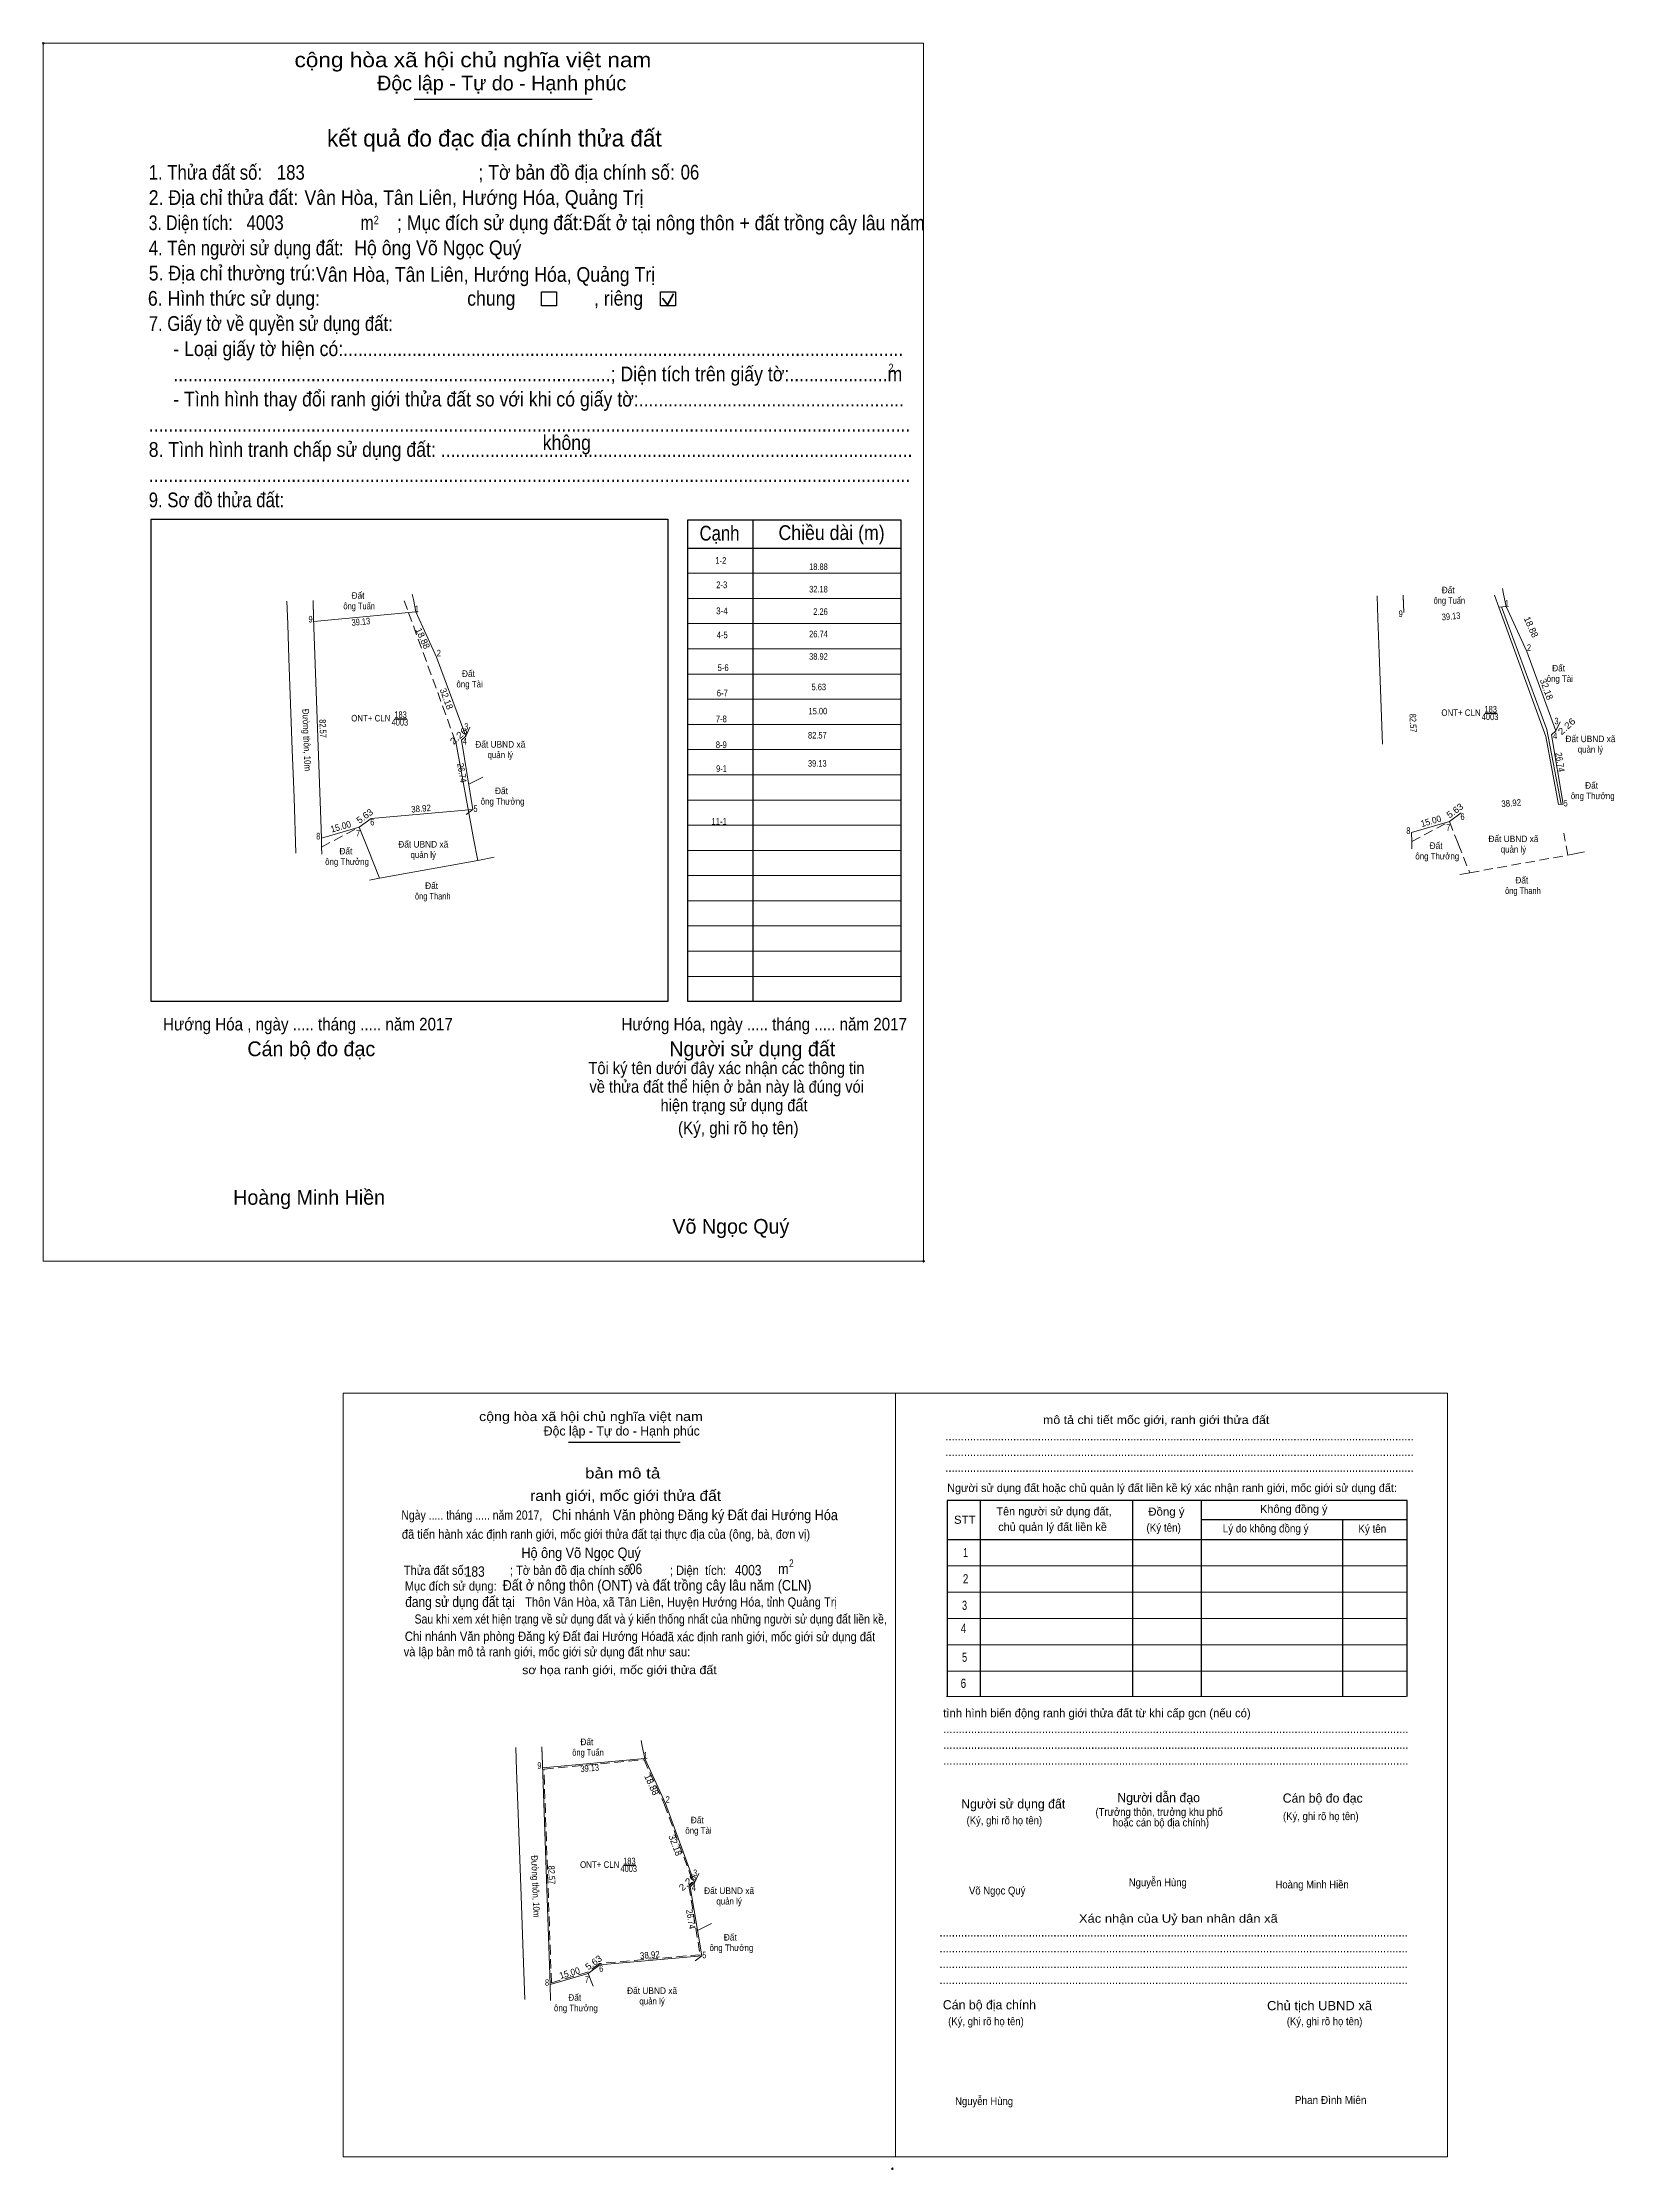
# Model space of a CAD drawing. Header units: metres. Extents: x 548442 to 550884, y 1838327 to 1839523.
# Drawn here: x 548442 to 549042, y 1838712 to 1839523 of the extents above; entities that cross this region are included whole.
import ezdxf
from ezdxf.enums import TextEntityAlignment as Align

# ---------------------------------------------------------------- set-up
doc = ezdxf.new("R2010")
doc.units = ezdxf.units.M
doc.header["$LTSCALE"] = 1.2
doc.header["$PDMODE"] = 32
doc.header["$PDSIZE"] = 0.6
doc.linetypes.add('DOTTED', pattern=[1.5, 0.3, -1.2])
doc.linetypes.add('MEDIUM_DASHED', pattern=[4.5, 3, -1.5])
for name, color, linetype, lineweight in [('1', 7, 'DOTTED', 13), ('15', 7, 'Continuous', 13), ('17', 7, 'Continuous', 13), ('6', 7, 'Continuous', 13), ('63', 7, 'Continuous', 13), ('7', 7, 'Continuous', 13)]:
    doc.layers.add(name, color=color, linetype=linetype, lineweight=lineweight)
doc.layers.add('25', color=7, linetype='Continuous')
doc.layers.add('30', color=7, linetype='Continuous')

msp = doc.modelspace()

# ---------------------------------------------------------------- texts
at = {"layer": '1', "width": 0.9}
msp.add_text('Hướng Hóa , ngày ..... tháng ..... năm 2017', height=4.8, dxfattribs=at).set_placement((548488.21, 1839146.35))
at = {"layer": '1'}
for s, p in [('Hoàng Minh Hiền', (548514.93, 1839079.95)), ('Võ Ngọc Quý', (548682.31, 1839068.91))]:
    msp.add_text(s, height=5.6, dxfattribs=at).set_placement(p)
at = {"layer": '17'}
for s, width, p in [('Võ Ngọc Quý', 0.9, (548795.34, 1838817.12)), ('Nguyễn Hùng', 0.9, (548856.24, 1838820.25)), ('Hoàng Minh Hiền', 0.9, (548912.15, 1838819.44)), ('Nguyễn Hùng', 0.9, (548790.04, 1838736.88)), ('Phan Đình Miên', 0.95, (548919.48, 1838737.32))]:
    msp.add_text(s, height=3, dxfattribs=dict(at, width=width)).set_placement(p)
at = {"layer": '25', "width": 0.9}
for s, height, p in [('Chi nhánh Văn phòng Đăng ký Đất đai Hướng Hóa', 4, (548636.48, 1838959.76)), ('Đất ở nông thôn (ONT) và đất trồng cây lâu năm (CLN)', 4, (548617.6, 1838932.94)), ('Chi nhánh Văn phòng Đăng ký Đất đai Hướng Hóa', 3.6, (548580.32, 1838913.7))]:
    msp.add_text(s, height=height, dxfattribs=at).set_placement(p)
at = {"layer": '30'}
for s, width, p in [('1-2', 0.85, (548702.85, 1839324.15)), ('1-2', 0.85, (548702.85, 1839324.15)), ('2-3', 0.85, (548703.2, 1839314.87)), ('2-3', 0.85, (548703.2, 1839314.87)), ('3-4', 0.9, (548703.42, 1839304.95)), ('3-4', 0.9, (548703.42, 1839304.95)), ('4-5', 0.85, (548703.4, 1839295.79)), ('4-5', 0.85, (548703.4, 1839295.79)), ('5-6', 0.85, (548703.73, 1839283.31)), ('5-6', 0.85, (548703.73, 1839283.31)), ('6-7', 0.85, (548703.42, 1839273.63)), ('7-8', 0.85, (548703.04, 1839263.78)), ('8-9', 0.85, (548703.04, 1839253.93)), ('9-1', 0.8, (548703.04, 1839244.83)), ('11-1', 0.85, (548703.04, 1839224.74))]:
    msp.add_text(s, height=2.56, dxfattribs=dict(at, width=width)).set_placement(p, align=Align.RIGHT)
at = {"layer": '6', "width": 0.9}
for s, height, p in [('Đất ở tại nông thôn + đất trồng cây lâu năm', 5.6, (548648.33, 1839451.27)), ('Hộ ông Võ Ngọc Quý', 5.6, (548561.05, 1839441.75)), ('Hộ ông Võ Ngọc Quý', 4, (548624.76, 1838945.32))]:
    msp.add_text(s, height=height, dxfattribs=at).set_placement(p)
at = {"layer": '63'}
for s, width, p in [('18.88', 0.85, (548741.52, 1839321.78)), ('32.18', 0.85, (548741.52, 1839313.24)), (' 9', 0.85, (548545.18, 1839301.81)), (' 1', 0.75, (548585.66, 1839305.73)), ('2.26', 0.85, (548741.51, 1839304.7)), (' 9', 0.85, (548960.64, 1839303.9)), (' 1', 0.75, (549001.12, 1839307.82)), ('26.74', 0.85, (548741.52, 1839296.15)), (' 2', 0.85, (548594.08, 1839288.88)), ('38.92', 0.85, (548741.51, 1839287.61)), (' 2', 0.85, (549009.54, 1839290.97)), ('5.63', 0.85, (548740.85, 1839275.99)), ('ONT+ CLN ', 0.9, (548575.69, 1839264.09)), (' 3', 0.8, (548604.53, 1839260.93)), ('15.00', 0.85, (548741.3, 1839266.78)), ('ONT+ CLN ', 0.9, (548991.15, 1839266.18)), (' 3', 0.8, (549019.99, 1839263.02)), (' 4', 0.85, (548604.03, 1839255.29)), ('82.57', 0.85, (548741.09, 1839257.58)), (' 4', 0.85, (549019.49, 1839257.38)), ('39.13', 0.85, (548741.07, 1839246.84)), (' 5', 0.8, (548608.04, 1839229.62)), (' 5', 0.8, (549023.5, 1839231.71)), (' 7', 0.8, (548563.29, 1839220.26)), (' 6', 0.85, (548568.73, 1839224.47)), (' 8', 0.8, (548963.54, 1839221.23)), (' 7', 0.8, (548978.75, 1839222.35)), (' 6', 0.85, (548984.19, 1839226.56)), (' 8', 0.8, (548548.08, 1839219.14)), (' 9', 0.85, (548632.39, 1838865)), (' 1', 0.75, (548672.87, 1838868.92)), (' 2', 0.85, (548681.29, 1838852.07)), ('ONT+ CLN ', 0.9, (548662.9, 1838827.28)), (' 3', 0.8, (548691.74, 1838824.12)), (' 4', 0.85, (548691.24, 1838818.48)), (' 5', 0.8, (548695.25, 1838792.81)), (' 8', 0.8, (548635.29, 1838782.33)), (' 7', 0.8, (548650.5, 1838783.45)), (' 6', 0.85, (548655.94, 1838787.66))]:
    msp.add_text(s, height=2.5, dxfattribs=dict(at, width=width)).set_placement(p, align=Align.RIGHT)
for s, width, p in [('Đất ', 0.95, (548562.93, 1839310.83)), ('ông Tuấn', 0.85, (548978.385, 1839308.92)), ('Đất ', 0.95, (548978.39, 1839312.92)), ('ông Tuấn', 0.85, (548562.925, 1839306.83)), ('ông Tài', 0.9, (548605.015, 1839277.06)), ('Đất ', 0.95, (548605.01, 1839281.06)), ('ông Tài', 0.9, (549020.475, 1839279.15)), ('Đất ', 0.95, (549020.47, 1839283.15)), ('4003', 0.85, (548578.44, 1839262.52)), ('183', 0.85, (548578.7, 1839265.42)), ('4003', 0.85, (548993.9, 1839264.61)), ('183', 0.85, (548994.16, 1839267.51)), ('Đất UBND xã', 0.95, (548616.705, 1839254.12)), ('Đất UBND xã', 0.95, (549032.165, 1839256.21)), ('quản lý', 0.9, (549032.165, 1839252.21)), ('quản lý', 0.9, (548616.705, 1839250.12)), ('Đất ', 0.95, (548617.58, 1839236.39)), ('Đất ', 0.95, (549033.04, 1839238.48)), ('ông Thưởng', 0.9, (548617.58, 1839232.39)), ('ông Thưởng', 0.9, (549033.04, 1839234.48)), ('Đất ', 0.95, (548558.31, 1839213.43)), ('Đất UBND xã', 0.95, (548587.355, 1839216.04)), ('quản lý', 0.9, (548587.355, 1839212.04)), ('ông Thưởng', 0.9, (548973.77, 1839211.52)), ('Đất ', 0.95, (548973.77, 1839215.52)), ('Đất UBND xã', 0.95, (549002.815, 1839218.13)), ('quản lý', 0.9, (549002.815, 1839214.13)), ('ông Thưởng', 0.9, (548558.31, 1839209.43)), ('ông Thanh', 0.85, (548590.975, 1839196.26)), ('Đất ', 0.95, (548590.98, 1839200.26)), ('ông Thanh', 0.85, (549006.435, 1839198.35)), ('Đất ', 0.95, (549006.44, 1839202.35)), ('Đất ', 0.95, (548650.14, 1838874.02)), ('ông Tuấn', 0.85, (548650.135, 1838870.02)), ('ông Tài', 0.9, (548692.225, 1838840.25)), ('Đất ', 0.95, (548692.22, 1838844.25)), ('4003', 0.85, (548665.65, 1838825.71)), ('183', 0.85, (548665.91, 1838828.61)), ('Đất UBND xã', 0.95, (548703.915, 1838817.31)), ('quản lý', 0.9, (548703.915, 1838813.31)), ('Đất ', 0.95, (548704.79, 1838799.58)), ('ông Thưởng', 0.9, (548704.79, 1838795.58)), ('Đất ', 0.95, (548645.52, 1838776.62)), ('Đất UBND xã', 0.95, (548674.565, 1838779.23)), ('quản lý', 0.9, (548674.565, 1838775.23)), ('ông Thưởng', 0.9, (548645.52, 1838772.62))]:
    msp.add_text(s, height=2.5, dxfattribs=dict(at, width=width)).set_placement(p, align=Align.CENTER)
for s, rotation, width, p in [('39.13', 5.294, 0.85, (548563.695, 1839300.83)), ('39.13', 5.294, 0.85, (548979.155, 1839302.92)), ('Đường thôn, 10m', 272.097, 0.9, (548541.701, 1839256.996)), ('82.57', 272.013, 0.85, (548547.867, 1839261.334)), ('82.57', 272.013, 0.85, (548963.327, 1839263.424)), ('2.26', 42.666, 1.15, (549023.933, 1839261.295)), ('2.26', 42.666, 1.15, (548601.683, 1839257.635)), ('26.74', 279.385, 0.9, (548600.896, 1839244.314)), ('26.74', 279.385, 0.9, (549019.356, 1839248.364)), ('5.63', 36.117, 1.05, (548565.768, 1839227.009)), ('38.92', 4.968, 0.9, (548586.612, 1839229.664)), ('5.63', 36.117, 1.05, (548981.228, 1839229.099)), ('38.92', 4.968, 0.9, (549002.072, 1839231.754)), ('15.00', 16.103, 0.95, (548556.258, 1839222.828)), ('15.00', 16.103, 0.95, (548971.718, 1839224.918)), ('39.13', 5.294, 0.85, (548650.905, 1838864.02)), ('Đường thôn, 10m', 272.097, 0.9, (548628.911, 1838820.186)), ('82.57', 272.013, 0.85, (548635.077, 1838824.524)), ('2.26', 42.666, 1.15, (548688.893, 1838820.825)), ('26.74', 279.385, 0.9, (548688.106, 1838807.504)), ('5.63', 36.117, 1.05, (548652.978, 1838790.199)), ('38.92', 4.968, 0.9, (548673.822, 1838792.854)), ('15.00', 16.103, 0.95, (548643.468, 1838786.018))]:
    msp.add_text(s, height=2.5, rotation=rotation, dxfattribs=dict(at, width=width)).set_placement(p, align=Align.CENTER)
for s, rotation, p in [('18.88', 294.57, (549008.408, 1839299.55)), ('18.88', 294.57, (548586.018, 1839295.24)), ('32.18', 290.214, (549014.258, 1839275.952)), ('32.18', 290.214, (548595.018, 1839272.292)), ('18.88', 294.57, (548673.228, 1838858.43)), ('32.18', 290.214, (548682.228, 1838835.482))]:
    msp.add_text(s, height=2.5, rotation=rotation, dxfattribs=at).set_placement(p, align=Align.CENTER)
at = {"layer": '7'}
for s, height, width, p in [('cộng hòa xã hội chủ nghĩa việt nam', 5.6, 1.15, (548538.29, 1839513.39)), ('cộng hòa xã hội chủ nghĩa việt nam', 5.6, 1.15, (548538.29, 1839513.39)), ('1. Thửa đất số:', 5.6, 0.85, (548482.73, 1839470.51)), ('1. Thửa đất số:', 5.6, 0.85, (548482.73, 1839470.51)), ('183', 5.6, 0.85, (548531.57, 1839470.51)), ('; Tờ bản đồ địa chính số:', 5.6, 0.9, (548608.37, 1839470.51)), ('; Tờ bản đồ địa chính số:', 5.6, 0.9, (548608.37, 1839470.51)), ('06', 5.6, 0.85, (548685.45, 1839470.59)), ('2. Địa chỉ thửa đất:', 5.6, 0.9, (548482.73, 1839460.91)), ('2. Địa chỉ thửa đất:', 5.6, 0.9, (548482.73, 1839460.91)), ('Vân Hòa, Tân Liên, Hướng Hóa, Quảng Trị', 5.6, 0.9, (548542.09, 1839460.91)), ('3. Diện tích:', 5.6, 0.8, (548482.73, 1839451.31)), ('3. Diện tích:', 5.6, 0.8, (548482.73, 1839451.31)), ('; Mục đích sử dụng đất:', 5.6, 0.9, (548577.33, 1839451.31)), ('; Mục đích sử dụng đất:', 5.6, 0.9, (548577.33, 1839451.31)), ('4003', 5.6, 0.85, (548520.01, 1839451.35)), ('m', 5.6, 0.8, (548563.45, 1839451.31)), ('m', 5.6, 0.8, (548563.45, 1839451.31)), ('2', 3.2, 0.8, (548568.49, 1839453.55)), ('2', 3.2, 0.8, (548568.49, 1839453.55)), ('4. Tên người sử dụng đất:', 5.6, 0.85, (548482.73, 1839441.71)), ('4. Tên người sử dụng đất:', 5.6, 0.85, (548482.73, 1839441.71)), ('5. Địa chỉ thường trú:', 5.6, 0.9, (548482.73, 1839432.11)), ('5. Địa chỉ thường trú:', 5.6, 0.9, (548482.73, 1839432.11)), ('Vân Hòa, Tân Liên, Hướng Hóa, Quảng Trị', 5.6, 0.9, (548546.53, 1839431.61)), ('6. Hình thức sử dụng:', 5.6, 0.9, (548482.41, 1839422.51)), ('6. Hình thức sử dụng:', 5.6, 0.9, (548482.41, 1839422.51)), ('chung                , riêng', 5.6, 0.9, (548604.09, 1839422.51)), ('chung                , riêng', 5.6, 0.9, (548604.09, 1839422.51)), ('7. Giấy tờ về quyền sử dụng đất:', 5.6, 0.85, (548482.73, 1839412.91)), ('7. Giấy tờ về quyền sử dụng đất:', 5.6, 0.85, (548482.73, 1839412.91)), ('     - Loại giấy tờ hiện có:..................................................................................................................', 5.6, 0.9, (548482.73, 1839403.31)), ('     - Loại giấy tờ hiện có:..................................................................................................................', 5.6, 0.9, (548482.73, 1839403.31)), ('     .........................................................................................; Diện tích trên giấy tờ:....................m', 5.6, 0.9, (548482.73, 1839393.71)), ('     .........................................................................................; Diện tích trên giấy tờ:....................m', 5.6, 0.9, (548482.73, 1839393.71)), ('2', 3.2, 0.8, (548764.65, 1839397.23)), ('2', 3.2, 0.8, (548764.65, 1839397.23)), ('     - Tình hình thay đổi ranh giới thửa đất so với khi có giấy tờ:......................................................', 5.6, 0.9, (548482.73, 1839384.11)), ('8. Tình hình tranh chấp sử dụng đất: ................................................................................................', 5.6, 0.9, (548482.73, 1839364.91)), ('8. Tình hình tranh chấp sử dụng đất: ................................................................................................', 5.6, 0.9, (548482.73, 1839364.91)), ('...........................................................................................................................................................', 5.6, 0.9, (548482.73, 1839374.51)), ('không', 5.6, 0.9, (548632.89, 1839367.55)), ('không', 5.6, 0.9, (548632.89, 1839367.55)), ('9. Sơ đồ thửa đất:', 5.6, 0.85, (548482.73, 1839345.71)), ('9. Sơ đồ thửa đất:', 5.6, 0.85, (548482.73, 1839345.71)), ('...........................................................................................................................................................', 5.6, 0.9, (548482.73, 1839355.31)), ('...........................................................................................................................................................', 5.6, 0.9, (548482.73, 1839355.31)), ('Cạnh', 5.6, 0.85, (548692.65, 1839333.03)), ('Cạnh', 5.6, 0.85, (548692.65, 1839333.03)), ('Chiều dài (m)', 5.6, 0.9, (548722.73, 1839333.23)), ('Chiều dài (m)', 5.6, 0.9, (548722.73, 1839333.23)), ('Hướng Hóa, ngày ..... tháng ..... năm 2017', 4.8, 0.9, (548662.89, 1839146.35)), ('(Ký, ghi rõ họ tên)', 4.8, 0.9, (548684.45, 1839106.83)), ('(Ký, ghi rõ họ tên)', 4.8, 0.9, (548684.45, 1839106.83)), ('cộng hòa xã hội chủ nghĩa việt nam', 3.511, 1.15, (548608.64, 1838997.5)), ('........................................................................................................................................................', 3.511, 0.9, (548786.32, 1838990.18)), ('........................................................................................................................................................', 3.511, 0.9, (548786.32, 1838984.16)), ('........................................................................................................................................................', 3.511, 0.9, (548786.32, 1838978.14)), ('Ngày ..... tháng ..... năm 2017, ', 3.51, 0.85, (548579, 1838959.94)), ('Đồng ý', 3.11, 1.05, (548863.64, 1838961.46)), (' đã tiến hành xác định ranh giới, mốc giới thửa đất tại thực địa của (ông, bà, đơn vị)', 3.51, 0.9, (548578.04, 1838952.66)), ('STT', 3.11, 1.05, (548789.6, 1838958.36)), ('(Ký tên)', 3.11, 0.9, (548862.96, 1838955.36)), ('Lý do không đồng ý', 3.11, 0.9, (548892.04, 1838955.06)), ('Ký tên', 3.11, 0.9, (548943.72, 1838954.94)), ('Thửa đất số:              ; Tờ bản đồ địa chính số:            ; Diện  tích:', 3.51, 0.9, (548579.96, 1838938.9)), ('183', 4, 0.85, (548603.18, 1838938.17)), ('06', 4, 0.85, (548665.73, 1838939.2)), ('4003', 4, 0.85, (548706.12, 1838938.7)), ('m', 4, 0.9, (548722.56, 1838939.22)), ('2', 2.916, 0.8, (548726.76, 1838941.88)), ('Mục đích sử dụng:', 3.51, 0.9, (548580.32, 1838932.9)), ('đang sử dụng đất tại', 4, 0.85, (548580.48, 1838926.66)), ('Thôn Vân Hòa, xã Tân Liên, Huyện Hướng Hóa, tỉnh Quảng Trị', 3.51, 0.9, (548626.21, 1838926.82)), ('Sau khi xem xét hiện trạng về sử dụng đất và ý kiến thống nhất của những người sử dụng đất liền kề,', 3.512, 0.85, (548584.04, 1838920.34)), ('đã xác định ranh giới, mốc giới sử dụng đất', 3.5, 0.9, (548678.16, 1838913.6)), (' và lập bản mô tả ranh giới, mốc giới sử dụng đất như sau:', 3.512, 0.9, (548578.72, 1838907.84)), ('.......................................................................................................................................................', 3.511, 0.9, (548785.52, 1838878.62)), ('.......................................................................................................................................................', 3.511, 0.9, (548785.52, 1838872.6)), ('.......................................................................................................................................................', 3.511, 0.9, (548785.52, 1838866.58)), ('(Ký, ghi rõ họ tên)', 3.01, 0.9, (548794.4, 1838843.86)), ('(Ký, ghi rõ họ tên)', 3.01, 0.9, (548915, 1838845.46)), ('........................................................................................................................................................', 3.511, 0.9, (548784.08, 1838801.08)), ('........................................................................................................................................................', 3.511, 0.9, (548784.08, 1838795.06)), ('........................................................................................................................................................', 3.511, 0.9, (548784.08, 1838789.06)), ('........................................................................................................................................................', 3.511, 0.9, (548784.08, 1838783.04)), ('Chủ tịch UBND xã', 3.512, 1.05, (548908.92, 1838773.02)), ('(Ký, ghi rõ họ tên)', 3.01, 0.9, (548787.4, 1838767.32)), ('(Ký, ghi rõ họ tên)', 3.01, 0.9, (548916.44, 1838767.32))]:
    msp.add_text(s, height=height, dxfattribs=dict(at, width=width)).set_placement(p)
for s, height, p in [('Độc lập - Tự do - Hạnh phúc', 5.6, (548569.77, 1839504.55)), ('Độc lập - Tự do - Hạnh phúc', 5.6, (548569.77, 1839504.55)), ('Cán bộ đo đạc', 5.6, (548520.33, 1839136.55)), ('Cán bộ đo đạc', 5.6, (548520.33, 1839136.55)), ('Người sử dụng đất', 5.6, (548681.13, 1839136.55)), ('Người sử dụng đất', 5.6, (548681.13, 1839136.55)), ('Độc lập - Tự do - Hạnh phúc', 3.511, (548633.24, 1838992)), ('Người sử dụng đất hoặc chủ quản lý đất liền kề ký xác nhận ranh giới, mốc giới sử dụng đất:', 3.11, (548787, 1838970.5)), ('Tên người sử dụng đất,', 3.11, (548805.76, 1838961.56)), ('Không đồng ý', 3.11, (548906.28, 1838962.48)), ('chủ quản lý đất liền kề', 3.11, (548806.48, 1838955.64)), ('tình hình biến động ranh giới thửa đất từ khi cấp gcn (nếu có)', 3.21, (548785.52, 1838884.64)), ('Người sử dụng đất', 3.512, (548792.36, 1838849.9)), ('Người dẫn đạo', 3.51, (548851.83, 1838852.29)), ('Cán bộ đo đạc', 3.504, (548914.88, 1838852.1)), ('Cán bộ địa chính', 3.512, (548785.36, 1838773.34))]:
    msp.add_text(s, height=height, dxfattribs=at).set_placement(p)
for s, height, p in [('kết quả đo đạc địa chính thửa đất', 6.4, (548614.44, 1839483.15)), ('kết quả đo đạc địa chính thửa đất', 6.4, (548614.44, 1839483.15)), ('.', 1.6, (548778.065, 1839057.71)), ('.', 1.6, (548778.065, 1839057.71))]:
    msp.add_text(s, height=height, dxfattribs=at).set_placement(p, align=Align.CENTER)
for s, height, width, p in [('Tôi ký tên dưới đây xác nhận các thông tin', 4.626, 0.9, (548702.905, 1839129.71)), ('Tôi ký tên dưới đây xác nhận các thông tin', 4.626, 0.9, (548702.905, 1839129.71)), ('về thửa đất thể hiện ở bản này là đúng vói', 4.626, 0.9, (548702.99, 1839122.63)), ('về thửa đất thể hiện ở bản này là đúng vói', 4.626, 0.9, (548702.99, 1839122.63)), ('hiện trạng sử dụng đất', 4.626, 0.9, (548705.79, 1839115.55)), ('hiện trạng sử dụng đất', 4.626, 0.9, (548705.79, 1839115.55)), ('mô tả chi tiết mốc giới, ranh giới thửa đất', 3.21, 1.1, (548866.655, 1838996.38)), ('bản mô tả', 4.014, 1.2, (548663.34, 1838975.64)), ('ranh giới, mốc giới thửa đất', 4.014, 1.1, (548664.465, 1838967.1)), ('1', 3.512, 0.7, (548794.01, 1838945.66)), ('2', 3.512, 0.8, (548794.035, 1838935.64)), ('3', 3.512, 0.75, (548793.63, 1838925.56)), ('4', 3.512, 0.8, (548793.245, 1838916.8)), ('5', 3.512, 0.75, (548793.655, 1838905.78)), ('sơ họa ranh giới, mốc giới thửa đất', 3.21, 1.1, (548662.11, 1838901.08)), ('6', 3.512, 0.8, (548793.195, 1838895.84)), ('(Trưởng thôn, trưởng khu phố', 3.01, 0.9, (548867.78, 1838847.07)), ('hoặc cán bộ địa chính)', 3.01, 0.9, (548868.455, 1838843.05)), ('Xác nhận của Uỷ ban nhân dân xã', 3.212, 1.15, (548875.125, 1838806.36))]:
    msp.add_text(s, height=height, dxfattribs=dict(at, width=width)).set_placement(p, align=Align.CENTER)

# ---------------------------------------------------------------- linework, layer by layer
at = {"layer": '15'}
msp.add_lwpolyline([(548998.27, 1839307.73), (549015.53, 1839261.07), (549020.99, 1839232.55)], dxfattribs=at)
at = {"layer": '63'}
for p, q in [((548951.15, 1839303.26), (548950.83, 1839311.99)), ((548951.15, 1839303.26), (548950.83, 1839311.99)), ((548961.03, 1839305.59), (548960.8, 1839312.24)), ((548961.03, 1839305.59), (548960.81, 1839311.89)), ((548535.69, 1839301.17), (548535.37, 1839309.9)), ((548535.69, 1839301.17), (548535.37, 1839309.9)), ((548545.57, 1839303.5), (548545.34, 1839310.15)), ((548545.57, 1839303.5), (548545.35, 1839309.8)), ((548548.52, 1839219.67), (548545.57, 1839303.5)), ((548584.58, 1839305.8), (548545.62, 1839302.19)), ((549000.04, 1839307.89), (548997.2, 1839307.63)), ((548536.17, 1839288.06), (548535.69, 1839301.17)), ((548536.17, 1839288.06), (548535.69, 1839301.17)), ((548951.63, 1839290.15), (548951.15, 1839303.26)), ((548951.63, 1839290.15), (548951.15, 1839303.26)), ((548952.9, 1839255.45), (548951.63, 1839290.15)), ((548603.55, 1839258.43), (548601.89, 1839256.9)), ((548603.55, 1839258.43), (548601.89, 1839256.9)), ((548603.55, 1839258.43), (548601.89, 1839256.9)), ((548601.89, 1839256.9), (548606.25, 1839230.52)), ((549019.98, 1839232.46), (549015.18, 1839258.38)), ((549019.01, 1839260.52), (549017.35, 1839258.99)), ((549019.01, 1839260.52), (549017.35, 1839258.99)), ((549019.01, 1839260.52), (549017.35, 1839258.99)), ((549017.35, 1839258.99), (549021.71, 1839232.61)), ((548538.81, 1839213.89), (548538.11, 1839235.01)), ((548606.25, 1839230.52), (548603.72, 1839228.67)), ((549019.98, 1839232.46), (549021.71, 1839232.61)), ((548548.52, 1839219.67), (548562.93, 1839223.83)), ((548562.93, 1839223.83), (548566.32, 1839215.31)), ((548963.98, 1839221.76), (548978.39, 1839225.92)), ((548978.39, 1839225.92), (548982.94, 1839229.24)), ((548548.68, 1839213.51), (548548.61, 1839216.24)), ((548548.68, 1839213.51), (548548.64, 1839214.9)), ((548566.32, 1839215.31), (548570.7, 1839204.32)), ((548964.14, 1839215.6), (548964.07, 1839218.33)), ((548964.14, 1839215.6), (548964.1, 1839216.99)), ((549023.56, 1839213.15), (549029.83, 1839214.44)), ((548570.7, 1839204.32), (548608.1, 1839211.06)), ((548608.1, 1839211.06), (548614.37, 1839212.35)), ((548986.16, 1839206.41), (548982.33, 1839205.75)), ((548570.7, 1839204.32), (548566.87, 1839203.66)), ((548622.9, 1838864.36), (548622.58, 1838873.09)), ((548622.9, 1838864.36), (548622.58, 1838873.09)), ((548632.78, 1838866.69), (548632.55, 1838873.34)), ((548632.78, 1838866.69), (548632.56, 1838872.99)), ((548635.73, 1838782.86), (548632.78, 1838866.69)), ((548671.79, 1838868.99), (548632.83, 1838865.38)), ((548623.38, 1838851.25), (548622.9, 1838864.36)), ((548623.38, 1838851.25), (548622.9, 1838864.36)), ((548690.76, 1838821.62), (548689.1, 1838820.09)), ((548690.76, 1838821.62), (548689.1, 1838820.09)), ((548690.76, 1838821.62), (548689.1, 1838820.09)), ((548689.1, 1838820.09), (548693.46, 1838793.71)), ((548626.02, 1838777.08), (548625.32, 1838798.2)), ((548693.46, 1838793.71), (548690.93, 1838791.86)), ((548650.14, 1838787.02), (548652.04, 1838782.24)), ((548635.89, 1838776.7), (548635.73, 1838782.86)), ((548635.89, 1838776.7), (548635.73, 1838782.86)), ((548635.89, 1838776.7), (548635.73, 1838782.86))]:
    msp.add_line(p, q, dxfattribs=at)
at = {"layer": '63', "lineweight": 25}
for p, q in [((548576.52, 1839265.14), (548581.11, 1839265.14)), ((548991.98, 1839267.23), (548996.57, 1839267.23)), ((548663.73, 1838828.33), (548668.32, 1838828.33))]:
    msp.add_line(p, q, dxfattribs=at)
at = {"layer": '63', "linetype": 'MEDIUM_DASHED'}
for p, q in [((548548.61, 1839216.24), (548562.93, 1839223.83)), ((548964.07, 1839218.33), (548978.39, 1839225.92)), ((548978.39, 1839225.92), (548981.78, 1839217.4)), ((548548.61, 1839216.24), (548548.52, 1839219.67)), ((548964.07, 1839218.33), (548963.98, 1839221.76)), ((548981.78, 1839217.4), (548986.16, 1839206.41)), ((549023.56, 1839213.15), (549022.01, 1839221.52)), ((548986.16, 1839206.41), (549023.56, 1839213.15))]:
    msp.add_line(p, q, dxfattribs=at)
at = {"layer": '63'}
for points in [[(548583.14, 1839312.65), (548583.59, 1839310.51), (548584.58, 1839305.8)], [(548995.54, 1839312.17), (548997.2, 1839307.63), (549015.18, 1839258.38)], [(548998.6, 1839314.74), (548999.05, 1839312.6), (549000.04, 1839307.89)], [(548603.55, 1839258.43), (548592.43, 1839288.63), (548584.58, 1839305.8)], [(548584.58, 1839305.8), (548592.43, 1839288.63), (548603.55, 1839258.43), (548601.89, 1839256.9)], [(549019.01, 1839260.52), (549007.89, 1839290.72), (549000.04, 1839307.89)], [(549000.04, 1839307.89), (549007.89, 1839290.72), (549019.01, 1839260.52), (549017.35, 1839258.99)], [(548538.11, 1839235.01), (548537.44, 1839253.36), (548536.17, 1839288.06)], [(549020.57, 1839263.96), (549019.01, 1839260.52), (549020.57, 1839263.96)], [(549020.57, 1839263.96), (549019.01, 1839260.52), (549020.57, 1839263.96)], [(549019.01, 1839260.52), (549020.57, 1839263.96), (549019.01, 1839260.52)], [(548608.1, 1839211.06), (548606.55, 1839219.43), (548599.72, 1839256.29)], [(548605.11, 1839261.87), (548603.55, 1839258.43), (548605.11, 1839261.87)], [(548605.11, 1839261.87), (548603.55, 1839258.43), (548605.11, 1839261.87)], [(548603.55, 1839258.43), (548605.11, 1839261.87), (548603.55, 1839258.43)], [(548604.66, 1839240.15), (548610, 1839242.92), (548605.18, 1839240.42), (548610, 1839242.92)], [(548605.18, 1839240.42), (548610, 1839242.92), (548605.18, 1839240.42)], [(548562.93, 1839223.83), (548567.48, 1839227.15), (548606.25, 1839230.52)], [(548670.35, 1838875.84), (548670.8, 1838873.7), (548671.79, 1838868.99)], [(548690.76, 1838821.62), (548679.64, 1838851.82), (548671.79, 1838868.99)], [(548671.79, 1838868.99), (548679.64, 1838851.82), (548690.76, 1838821.62), (548689.1, 1838820.09)], [(548625.32, 1838798.2), (548624.65, 1838816.55), (548623.38, 1838851.25)], [(548692.32, 1838825.06), (548690.76, 1838821.62), (548692.32, 1838825.06)], [(548692.32, 1838825.06), (548690.76, 1838821.62), (548692.32, 1838825.06)], [(548690.76, 1838821.62), (548692.32, 1838825.06), (548690.76, 1838821.62)], [(548691.87, 1838803.34), (548697.21, 1838806.11), (548692.39, 1838803.61), (548697.21, 1838806.11)], [(548692.39, 1838803.61), (548697.21, 1838806.11), (548692.39, 1838803.61)], [(548635.73, 1838782.86), (548650.14, 1838787.02), (548654.69, 1838790.34), (548693.46, 1838793.71)]]:
    msp.add_lwpolyline(points, dxfattribs=at)
at = {"layer": '63', "linetype": 'MEDIUM_DASHED'}
msp.add_lwpolyline([(548580.08, 1839310.08), (548581.74, 1839305.54), (548599.72, 1839256.29)], dxfattribs=at)
msp.add_lwpolyline([(548671.48, 1838868.46), (548679.18, 1838851.63), (548690.18, 1838821.76), (548688.56, 1838820.27), (548692.88, 1838794.16), (548654.51, 1838790.83), (548649.92, 1838787.48), (548636.21, 1838783.52), (548633.35, 1838864.93)], close=True, dxfattribs=at)
at = {"layer": '7', "lineweight": 25}
for p, q in [((548583.86, 1839501.2), (548651.7, 1839501.2)), ((548583.86, 1839501.2), (548651.7, 1839501.2)), ((548712.98, 1839340.88), (548712.98, 1839157.36)), ((548712.98, 1839340.88), (548712.98, 1839157.36)), ((548688.18, 1839330.16), (548769.3, 1839330.16)), ((548688.18, 1839330.16), (548769.3, 1839330.16)), ((548642.76, 1838989.48), (548685.31, 1838989.48)), ((548799.61, 1838967.29), (548799.61, 1838892.57)), ((548857.64, 1838966.99), (548857.64, 1838892.57)), ((548883.83, 1838966.99), (548883.83, 1838892.57)), ((548883.83, 1838960.06), (548962.3, 1838960.06)), ((548937.71, 1838960.06), (548937.71, 1838892.57)), ((548787.01, 1838952.44), (548962.3, 1838952.44))]:
    msp.add_line(p, q, dxfattribs=at)
at = {"layer": '7', "lineweight": 35}
for p, q in [((548678.48, 1839425.36), (548680.39, 1839422.88)), ((548678.48, 1839425.36), (548680.39, 1839422.88)), ((548680.39, 1839422.88), (548682.71, 1839427.04)), ((548680.39, 1839422.88), (548682.71, 1839427.04))]:
    msp.add_line(p, q, dxfattribs=at)
at = {"layer": '7'}
for p, q in [((548688.18, 1839320.56), (548769.3, 1839320.56)), ((548688.18, 1839320.56), (548769.3, 1839320.56)), ((548688.18, 1839310.96), (548769.3, 1839310.96)), ((548688.18, 1839310.96), (548769.3, 1839310.96)), ((548688.18, 1839301.36), (548769.3, 1839301.36)), ((548688.18, 1839301.36), (548769.3, 1839301.36)), ((548688.18, 1839291.76), (548769.3, 1839291.76)), ((548688.18, 1839291.76), (548769.3, 1839291.76)), ((548688.18, 1839282.16), (548769.3, 1839282.16)), ((548688.18, 1839282.16), (548769.3, 1839282.16)), ((548688.18, 1839272.56), (548769.3, 1839272.56)), ((548688.18, 1839272.56), (548769.3, 1839272.56)), ((548688.18, 1839262.96), (548769.3, 1839262.96)), ((548688.18, 1839262.96), (548769.3, 1839262.96)), ((548688.18, 1839253.36), (548769.3, 1839253.36)), ((548688.18, 1839243.76), (548769.3, 1839243.76)), ((548688.18, 1839243.76), (548769.3, 1839243.76)), ((548688.18, 1839234.16), (548769.3, 1839234.16)), ((548688.18, 1839234.16), (548769.3, 1839234.16)), ((548688.18, 1839224.56), (548769.3, 1839224.56)), ((548688.18, 1839224.56), (548769.3, 1839224.56)), ((548688.18, 1839214.96), (548769.3, 1839214.96)), ((548688.18, 1839214.96), (548769.3, 1839214.96)), ((548688.18, 1839205.36), (548769.3, 1839205.36)), ((548688.18, 1839205.36), (548769.3, 1839205.36)), ((548688.18, 1839195.76), (548769.3, 1839195.76)), ((548688.18, 1839195.76), (548769.3, 1839195.76)), ((548688.18, 1839186.16), (548769.3, 1839186.16)), ((548688.18, 1839186.16), (548769.3, 1839186.16)), ((548688.18, 1839176.56), (548769.3, 1839176.56)), ((548688.18, 1839176.56), (548769.3, 1839176.56)), ((548688.18, 1839166.96), (548769.3, 1839166.96)), ((548688.18, 1839166.96), (548769.3, 1839166.96)), ((548787.01, 1838942.41), (548962.3, 1838942.41)), ((548787.01, 1838932.37), (548962.3, 1838932.37)), ((548787.01, 1838922.34), (548962.3, 1838922.34)), ((548787.01, 1838912.3), (548962.3, 1838912.3)), ((548787.01, 1838902.27), (548962.3, 1838902.27)), ((548786.7, 1838892.57), (548961.99, 1838892.57))]:
    msp.add_line(p, q, dxfattribs=at)
for points in [[(548442.56, 1839522.48), (548778.03, 1839522.48), (548778.03, 1839058.48), (548442.56, 1839058.48)], [(548442.56, 1839522.48), (548778.03, 1839522.48), (548778.03, 1839058.48), (548442.56, 1839058.48)], [(548556.89, 1839008.12), (548767.27, 1839008.12), (548767.27, 1838717.15), (548556.89, 1838717.15)], [(548767.27, 1839008.12), (548977.65, 1839008.12), (548977.65, 1838717.14), (548767.27, 1838717.14)], [(548767.27, 1839008.11), (548977.64, 1839008.11), (548977.64, 1838717.14), (548767.27, 1838717.14)]]:
    msp.add_lwpolyline(points, close=True, dxfattribs=at)
at = {"layer": '7', "lineweight": 25}
for points in [[(548632.4, 1839427.84), (548638.16, 1839427.84), (548638.16, 1839422.47), (548632.4, 1839422.47)], [(548632.4, 1839427.84), (548638.16, 1839427.84), (548638.16, 1839422.47), (548632.4, 1839422.47)], [(548677.73, 1839427.84), (548683.49, 1839427.84), (548683.49, 1839422.47), (548677.73, 1839422.47)], [(548677.73, 1839427.84), (548683.49, 1839427.84), (548683.49, 1839422.47), (548677.73, 1839422.47)], [(548483.7, 1839341.2), (548680.5, 1839341.2), (548680.5, 1839157.36), (548483.7, 1839157.36)], [(548483.7, 1839341.2), (548680.5, 1839341.2), (548680.5, 1839157.36), (548483.7, 1839157.36)], [(548688.18, 1839340.88), (548769.3, 1839340.88), (548769.3, 1839157.36), (548688.18, 1839157.36)], [(548688.18, 1839340.88), (548769.3, 1839340.88), (548769.3, 1839157.36), (548688.18, 1839157.36)]]:
    msp.add_lwpolyline(points, close=True, dxfattribs=at)
msp.add_lwpolyline([(548962.3, 1838892.57), (548962.3, 1838967.29), (548787.01, 1838967.29), (548787.01, 1838892.57)], dxfattribs=at)
at = {"layer": '7'}
for p in [(548442.56, 1839522.48), (548778.03, 1839058.48), (548766.14, 1838712.65)]:
    msp.add_point(p, dxfattribs=at)

msp.set_redraw_order([(e.dxf.handle, doc.entitydb.next_handle()) for e in msp.query("TEXT MTEXT ATTDEF DIMENSION ARC_DIMENSION")])  # texts and dimensions are drawn at this point

doc.saveas('drawing.dxf')
